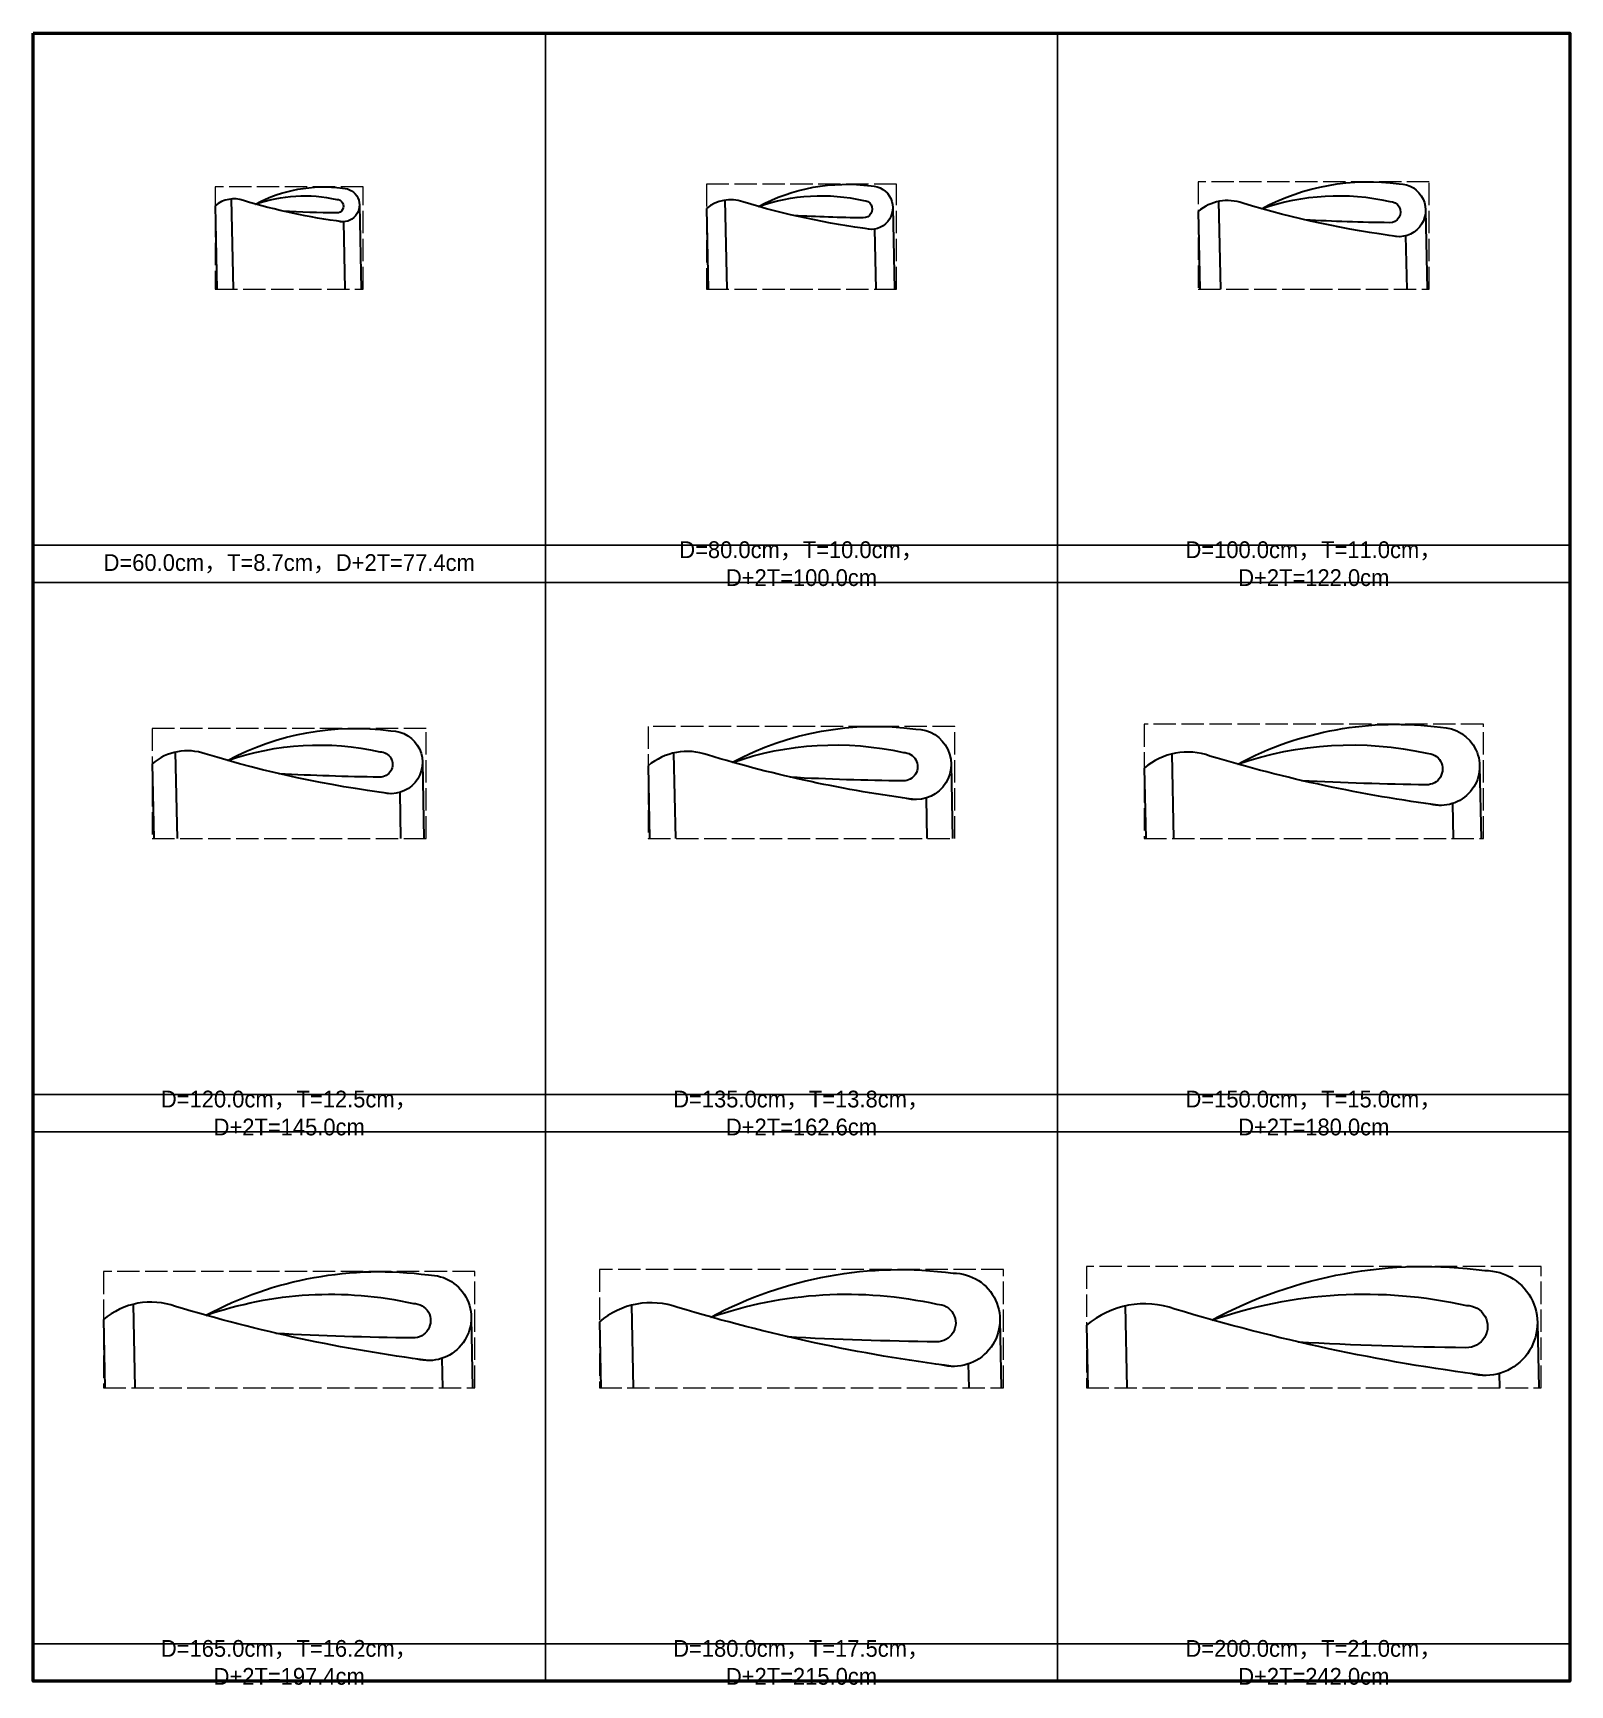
# Model space of a CAD drawing. Extents: x -6810 to 5075, y -2187 to 1200.
# Drawn here: x 3525 to 4350, y -2187 to -1300 of the extents above; entities that cross this region are included whole.
import ezdxf

# ---------------------------------------------------------------- set-up
doc = ezdxf.new("R2010")
doc.units = 0
doc.header["$MEASUREMENT"] = 0
doc.linetypes.add('ACAD_ISO02W100', pattern=[15, 12, -3])
doc.layers.add('一、3.基本-變更', color=1, linetype='Continuous', lineweight=50)
doc.layers.add('二、6.繪圖-其他施作項目', color=35, linetype='Continuous', lineweight=30)
doc.layers.add('一、4.基本-隱藏', color=9, linetype='ACAD_ISO02W100', lineweight=20, plot=False)
doc.layers.add('三、3.文字-註解文字', color=2, linetype='Continuous')
doc.styles.add('註解文字', font='MS PGothic.ttf', dxfattribs={"height": 3})

msp = doc.modelspace()

# ---------------------------------------------------------------- texts
at = {"layer": '三、3.文字-註解文字', "char_height": 9, "attachment_point": 5, "style": '註解文字'}
for s, insert in [('{\\fMS PGothic|b0|i0|c128|p34;D=80.0cm，T=10.0cm，D+2T=}100.0{\\fMS PGothic|b0|i0|c128|p34;cm}', (3937.5, -1585)), ('{\\fMS PGothic|b0|i0|c128|p34;D=}10{\\fMS PGothic|b0|i0|c128|p34;0}.0{\\fMS PGothic|b0|i0|c128|p34;cm，T=}11.0{\\fMS PGothic|b0|i0|c128|p34;cm，D+2T=}122.0{\\fMS PGothic|b0|i0|c128|p34;cm}', (4212.5, -1585)), ('{\\fMS PGothic|b0|i0|c128|p34;D=60}.0{\\fMS PGothic|b0|i0|c128|p34;cm，T=8.7cm，D+2T=77.4cm}', (3662.5, -1585)), ('{\\fMS PGothic|b0|i0|c128|p34;D=}12{\\fMS PGothic|b0|i0|c128|p34;0}.0{\\fMS PGothic|b0|i0|c128|p34;cm，T=}12.5{\\fMS PGothic|b0|i0|c128|p34;cm，D+2T=}145.0{\\fMS PGothic|b0|i0|c128|p34;cm}', (3662.5, -1880)), ('{\\fMS PGothic|b0|i0|c128|p34;D=}135.0{\\fMS PGothic|b0|i0|c128|p34;cm，T=}13.8{\\fMS PGothic|b0|i0|c128|p34;cm，D+2T=}162.6{\\fMS PGothic|b0|i0|c128|p34;cm}', (3937.5, -1880)), ('{\\fMS PGothic|b0|i0|c128|p34;D=}150.0{\\fMS PGothic|b0|i0|c128|p34;cm，T=}15.0{\\fMS PGothic|b0|i0|c128|p34;cm，D+2T=}180.0{\\fMS PGothic|b0|i0|c128|p34;cm}', (4212.5, -1880)), ('{\\fMS PGothic|b0|i0|c128|p34;D=165.0cm，T=}16.2{\\fMS PGothic|b0|i0|c128|p34;cm，D+2T=}19{\\fMS PGothic|b0|i0|c128|p34;7.4cm}', (3662.5, -2175)), ('{\\fMS PGothic|b0|i0|c128|p34;D=180.0cm，T=17.5cm，D+2T=}215.0{\\fMS PGothic|b0|i0|c128|p34;cm}', (3937.5, -2175)), ('{\\fMS PGothic|b0|i0|c128|p34;D=}200.0{\\fMS PGothic|b0|i0|c128|p34;cm，T=}21.0{\\fMS PGothic|b0|i0|c128|p34;cm，D+2T=}242.0{\\fMS PGothic|b0|i0|c128|p34;cm}', (4212.5, -2175))]:
    msp.add_mtext_dynamic_manual_height_columns(s, width=195.7125, gutter_width=15, heights=[0], dxfattribs=dict(at, insert=insert))

# ---------------------------------------------------------------- linework, layer by layer
at = {"layer": '一、3.基本-變更'}
msp.add_lwpolyline([(3525, -1300), (4350, -1300), (4350, -2185), (3525, -2185)], close=True, dxfattribs=at)
at = {"layer": '一、4.基本-隱藏', "linetype": 'Continuous'}
for points in [[(3525, -1300), (3800, -1300), (3800, -1575), (3525, -1575)], [(3800, -1300), (4075, -1300), (4075, -1575), (3800, -1575)], [(4075, -1300), (4350, -1300), (4350, -1575), (4075, -1575)], [(3525, -1575), (3800, -1575), (3800, -1595), (3525, -1595)], [(3800, -1575), (4075, -1575), (4075, -1595), (3800, -1595)], [(4075, -1575), (4350, -1575), (4350, -1595), (4075, -1595)], [(3525, -1595), (3800, -1595), (3800, -1870), (3525, -1870)], [(3800, -1595), (4075, -1595), (4075, -1870), (3800, -1870)], [(4075, -1595), (4350, -1595), (4350, -1870), (4075, -1870)], [(3525, -1870), (3800, -1870), (3800, -1890), (3525, -1890)], [(3800, -1870), (4075, -1870), (4075, -1890), (3800, -1890)], [(4075, -1870), (4350, -1870), (4350, -1890), (4075, -1890)], [(3525, -1890), (3800, -1890), (3800, -2165), (3525, -2165)], [(3800, -1890), (4075, -1890), (4075, -2165), (3800, -2165)], [(4075, -1890), (4350, -1890), (4350, -2165), (4075, -2165)], [(3525, -2165), (3800, -2165), (3800, -2185), (3525, -2185)], [(3800, -2165), (4075, -2165), (4075, -2185), (3800, -2185)], [(4075, -2165), (4350, -2165), (4350, -2185), (4075, -2185)]]:
    msp.add_lwpolyline(points, close=True, dxfattribs=at)
at = {"layer": '一、4.基本-隱藏'}
for points in [[(3702.198, -1437.5), (3702.198, -1382.648), (3622.802, -1382.648), (3622.802, -1437.5)], [(3988.505, -1437.5), (3988.505, -1381.23), (3886.495, -1381.23), (3886.495, -1437.5)], [(4274.506, -1437.5), (4274.506, -1379.853), (4150.494, -1379.853), (4150.494, -1437.5)], [(3736.007, -1732.5), (3736.007, -1673.412), (3588.993, -1673.412), (3588.993, -1732.5)], [(4019.808, -1732.5), (4019.808, -1672.306), (3855.192, -1672.306), (3855.192, -1732.5)], [(4303.509, -1732.5), (4303.509, -1671.214), (4121.491, -1671.214), (4121.491, -1732.5)], [(3762.209, -2027.5), (3762.209, -1965.127), (3562.791, -1965.127), (3562.791, -2027.5)], [(4046.011, -2027.5), (4046.011, -1964.021), (3828.989, -1964.021), (3828.989, -2027.5)], [(4334.512, -2027.5), (4334.512, -1962.327), (4090.488, -1962.327), (4090.488, -2027.5)]]:
    msp.add_lwpolyline(points, close=True, dxfattribs=at)
at = {"layer": '二、6.繪圖-其他施作項目'}
for points in [[(3644.363, -1391.83, -0.1578495), (3691.182, -1383.337, -1.1409026), (3688.839, -1401.058)], [(3914.356, -1393.096, -0.1578495), (3974.855, -1382.12, -1.1409026), (3971.828, -1405.019)], [(4184.511, -1394.325, -0.1578495), (4258.298, -1380.939, -1.1409026), (4254.605, -1408.867)], [(3691.182, -1401.368, -0.0416835), (3637.967, -1389.961, 0.2681724), (3622.802, -1392.734, 0.2681724)], [(3644.302, -1391.863, -0.1399452), (3688.014, -1389.332, -1.0112817), (3687.933, -1396.604, -0.0106152), (3659.084, -1395.666)], [(3974.855, -1405.42, -0.0416835), (3906.09, -1390.681, 0.2681724), (3886.495, -1394.264, 0.2681724)], [(3914.277, -1393.138, -0.1399452), (3970.762, -1389.868, -1.0112817), (3970.656, -1399.265, -0.0106152), (3933.378, -1398.053)], [(4258.298, -1409.355, -0.0416835), (4174.43, -1391.379, 0.2687059), (4150.494, -1395.78, 0.2681724)], [(4184.415, -1394.376, -0.1399452), (4253.305, -1390.388, -1.0112817), (4253.177, -1401.849, -0.0106152), (4207.711, -1400.37)], [(3629.429, -1690.611, -0.1578495), (3717.121, -1674.702, -1.1409026), (3712.733, -1707.894)], [(3900.5, -1691.598, -0.1578495), (3998.867, -1673.753, -1.1409026), (3993.945, -1710.985)], [(4171.638, -1692.572, -0.1578495), (4280.539, -1672.816, -1.1409026), (4275.09, -1714.036)], [(3629.315, -1690.672, -0.1399452), (3711.188, -1685.932, -1.0112817), (3711.035, -1699.553, -0.0106152), (3657.002, -1697.796)], [(3900.372, -1691.667, -0.1399452), (3992.211, -1686.35, -1.0112817), (3992.04, -1701.628, -0.0106152), (3931.429, -1699.657)], [(4171.496, -1692.648, -0.1399452), (4273.171, -1686.762, -1.0112817), (4272.981, -1703.677, -0.0106152), (4205.879, -1701.495)], [(3717.121, -1708.474, -0.0416835), (3617.449, -1687.11, 0.2688126), (3588.993, -1692.348, 0.2681724)], [(3998.867, -1711.636, -0.0416835), (3887.061, -1687.671, 0.2682685), (3855.192, -1693.505, 0.2681724)], [(4280.539, -1714.756, -0.0416835), (4156.76, -1688.225, 0.2681417), (4121.491, -1694.672, 0.2681417)], [(3617.831, -1988.542, -0.1578495), (3737.22, -1966.884, -1.1409026), (3731.246, -2012.072)], [(3888.902, -1989.53, -0.1578495), (4018.966, -1965.934, -1.1409026), (4012.458, -2015.164)], [(4157.918, -1991.041, -0.1578495), (4304.321, -1964.481, -1.1409026), (4296.995, -2019.895)], [(3617.676, -1988.626, -0.1399452), (3729.142, -1982.172, -1.0112817), (3728.934, -2000.716, -0.0106152), (3655.37, -1998.324)], [(3888.733, -1989.621, -0.1399452), (4010.166, -1982.59, -1.0112817), (4009.939, -2002.792, -0.0106152), (3929.798, -2000.186)], [(4157.727, -1991.143, -0.1399452), (4294.415, -1983.23, -1.0112817), (4294.16, -2005.97, -0.0106152), (4203.951, -2003.036)], [(3737.22, -2012.862, -0.0416835), (3601.521, -1983.777, 0.2687193), (3562.791, -1990.899, 0.2681724)], [(4018.966, -2016.024, -0.0416835), (3871.134, -1984.338, 0.2683155), (3828.989, -1992.055, 0.2681724)], [(4304.321, -2020.864, -0.0416835), (4137.917, -1985.197, 0.2682405), (4090.488, -1993.875, 0.2681724)]]:
    msp.add_lwpolyline(points, format="xyb", dxfattribs=at)
for points in [[(3631.419, -1389.124), (3632.387, -1437.5)], [(3700.198, -1392.352), (3701.101, -1437.5)], [(3896.407, -1389.745), (3897.362, -1437.5)], [(4161.39, -1390.457), (4162.331, -1437.5)], [(3622.802, -1392.734), (3623.692, -1437.5)], [(3691.676, -1401.354), (3692.399, -1437.5)], [(3886.495, -1394.264), (3887.36, -1437.5)], [(3986.505, -1393.77), (3987.38, -1437.5)], [(4150.494, -1395.78), (4151.329, -1437.5)], [(4272.506, -1395.147), (4273.353, -1437.5)], [(3976.733, -1405.267), (3977.378, -1437.5)], [(4261.779, -1408.922), (4262.351, -1437.5)], [(3588.993, -1692.348), (3589.796, -1732.5)], [(3601.371, -1686.14), (3602.299, -1732.5)], [(3734.007, -1691.588), (3734.825, -1732.5)], [(3855.192, -1693.505), (3855.972, -1732.5)], [(3868.857, -1686.622), (3869.775, -1732.5)], [(4017.808, -1692.694), (4018.604, -1732.5)], [(4136.343, -1687.125), (4137.25, -1732.5)], [(4301.509, -1693.786), (4302.283, -1732.5)], [(4121.491, -1694.672), (4122.247, -1732.5)], [(3721.829, -1707.804), (3722.323, -1732.5)], [(4004.368, -1710.819), (4004.802, -1732.5)], [(4286.906, -1713.766), (4287.28, -1732.5)], [(3578.829, -1982.646), (3579.726, -2027.5)], [(3846.314, -1983.131), (3847.202, -2027.5)], [(4111.285, -1983.529), (4112.165, -2027.5)], [(3562.791, -1990.899), (3563.523, -2027.5)], [(3760.209, -1989.873), (3760.962, -2027.5)], [(3828.989, -1992.055), (3829.698, -2027.5)], [(4044.011, -1990.979), (4044.741, -2027.5)], [(4090.488, -1993.875), (4091.16, -2027.5)], [(4332.512, -1992.673), (4333.209, -2027.5)], [(3744.443, -2011.698), (3744.759, -2027.5)], [(4026.982, -2014.707), (4027.238, -2027.5)], [(4312.05, -2019.784), (4312.205, -2027.5)]]:
    msp.add_lwpolyline(points, dxfattribs=at)

msp.set_redraw_order([(e.dxf.handle, doc.entitydb.next_handle()) for e in msp.query("TEXT MTEXT ATTDEF DIMENSION ARC_DIMENSION")])  # texts and dimensions are drawn at this point

doc.saveas('drawing.dxf')
